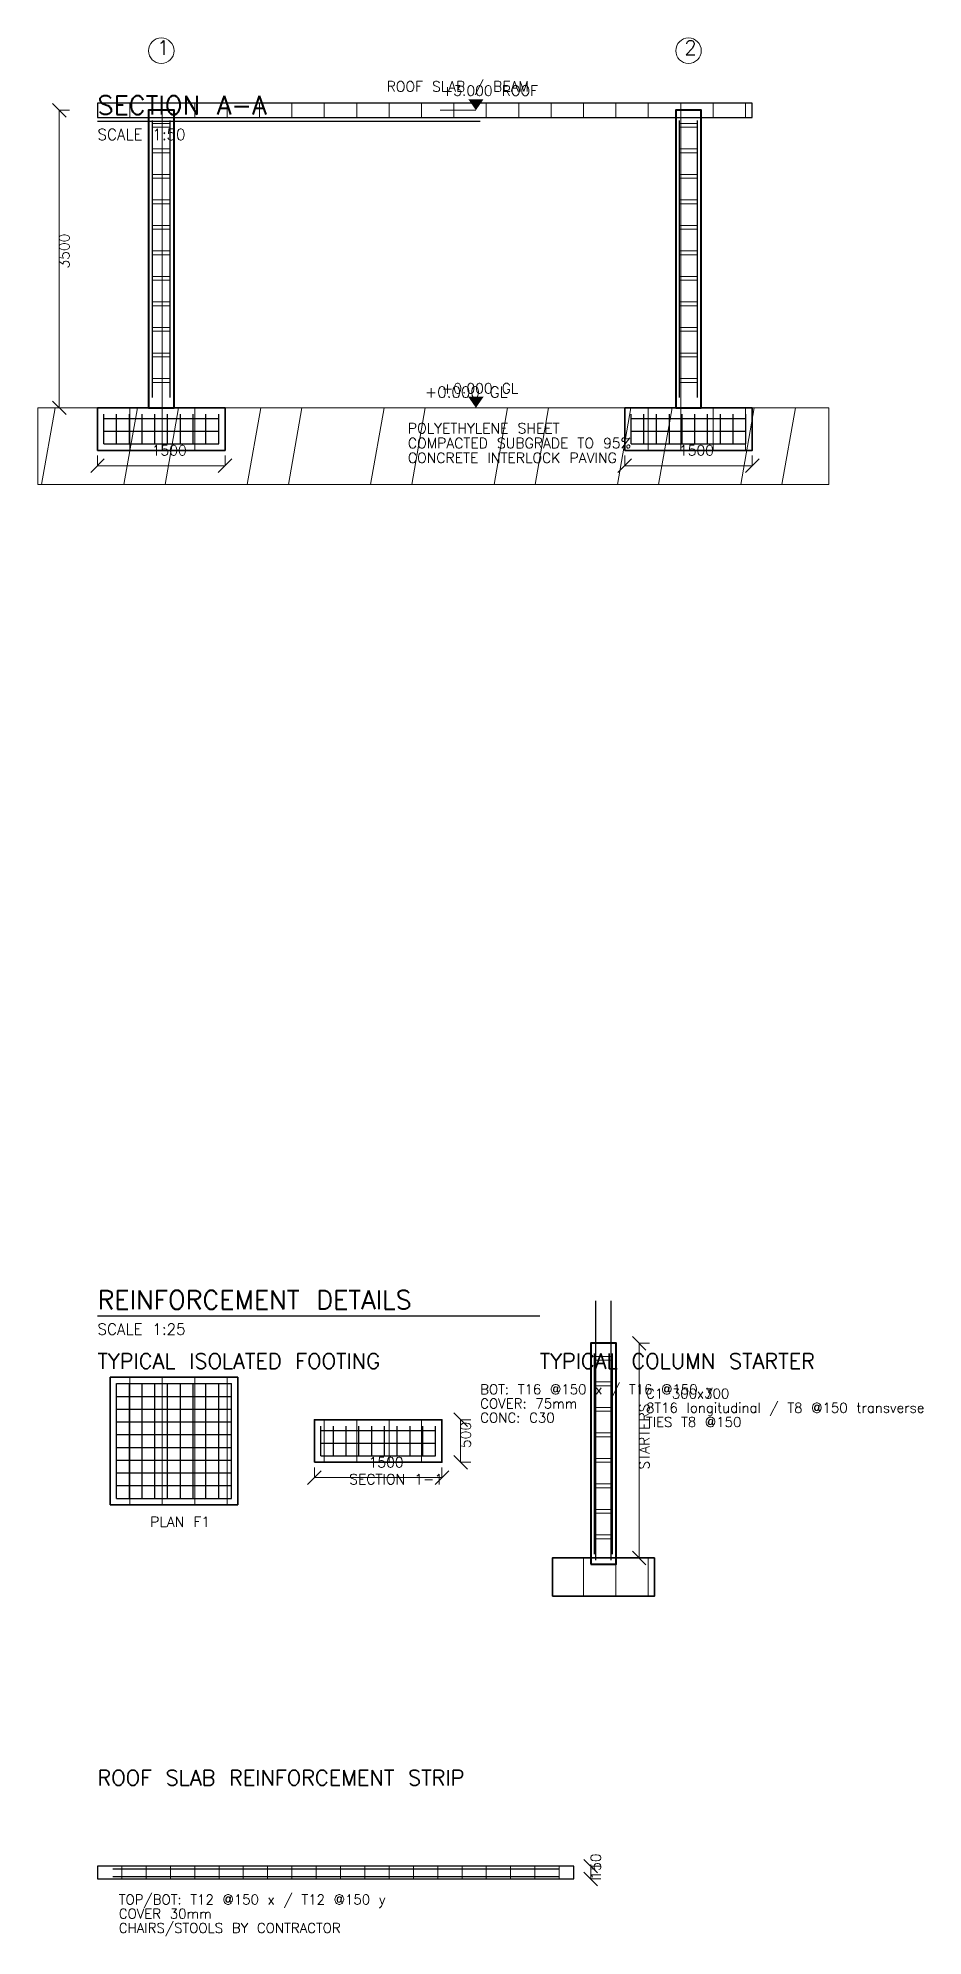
# Model space of a CAD drawing. Header units: millimetres. Extents: x -1230 to 30560, y -36272 to 11660.
# Drawn here: x -700 to 9708, y -31772 to -9450 of the extents above; entities that cross this region are included whole.
import ezdxf

# ---------------------------------------------------------------- set-up
doc = ezdxf.new("R2010")
doc.units = ezdxf.units.MM
for name, color, linetype, lineweight in [('SAI-A-DIMS', 6, 'Continuous', 13), ('SAI-A-GRID', 1, 'Continuous', 13), ('SAI-A-TEXT', 4, 'Continuous', 13), ('SAI-A-TITLE', 6, 'Continuous', 30), ('SAI-H-CONCRETE', 8, 'Continuous', 13), ('SAI-H-SOIL', 8, 'Continuous', 13), ('SAI-S-CONCRETE-CUT', 1, 'Continuous', 40), ('SAI-S-FOOTING', 2, 'Continuous', 35), ('SAI-S-REBAR', 1, 'Continuous', 25), ('SAI-S-SLAB', 4, 'Continuous', 25), ('SAI-S-TIES', 3, 'Continuous', 20), ('SAI-X-REFERENCE', 9, 'Continuous', 13)]:
    doc.layers.add(name, color=color, linetype=linetype, lineweight=lineweight)
doc.styles.add('SAI-STANDARD', font='txt.shx')

msp = doc.modelspace()

# ---------------------------------------------------------------- texts
at = {"layer": 'SAI-A-DIMS', "style": 'SAI-STANDARD'}
for s, p in [('3500', (-330, -12162)), ('STARTERS', (6490, -26286)), ('500', (4390, -26034)), ('150', (5920, -31109))]:
    msp.add_text(s, height=120, rotation=90, dxfattribs=at).set_placement(p)
for p in [(638, -14360), (6838, -14360), (3188, -26260)]:
    msp.add_text('1500', height=120, dxfattribs=at).set_placement(p)
at = {"layer": 'SAI-A-GRID', "style": 'SAI-STANDARD'}
for s, p in [('1', (700, -9650)), ('2', (6900, -9650))]:
    msp.add_text(s, height=172, dxfattribs=at).set_placement(p)
at = {"layer": 'SAI-A-TEXT', "style": 'SAI-STANDARD'}
for s, height, p in [('ROOF SLAB / BEAM', 120, (3400, -10080)), ('+3.000 ROOF', 120, (4050, -10130)), ('SCALE 1:50', 130, (0, -10650)), ('+0.000 GL', 130, (3850, -13680)), ('+0.000 GL', 120, (4050, -13630)), ('POLYETHYLENE SHEET', 120, (3650, -14100)), ('COMPACTED SUBGRADE TO 95%', 120, (3650, -14274)), ('CONCRETE INTERLOCK PAVING', 120, (3650, -14448)), ('SCALE 1:25', 130, (0, -24700)), ('BOT: T16 @150 x / T16 @150 y', 115, (4500, -25400)), ('C1 300x300', 115, (6450, -25450)), ('COVER: 75mm', 115, (4500, -25567)), ('CONC: C30', 115, (4500, -25734)), ('TIES T8 @150', 115, (6450, -25784)), ('8T16 longitudinal / T8 @150 transverse', 115, (6450, -25617)), ('SECTION 1-1', 120, (2960, -26460)), ('PLAN F1', 120, (620, -26960)), ('TOP/BOT: T12 @150 x / T12 @150 y', 115, (250, -31400)), ('COVER 30mm', 115, (250, -31567)), ('CHAIRS/STOOLS BY CONTRACTOR', 115, (250, -31734))]:
    msp.add_text(s, height=height, dxfattribs=at).set_placement(p)
at = {"layer": 'SAI-A-TITLE', "style": 'SAI-STANDARD'}
for s, height, p in [('SECTION A-A', 220, (0, -10350)), ('REINFORCEMENT DETAILS', 220, (0, -24400)), ('TYPICAL ISOLATED FOOTING', 180, (0, -25100)), ('TYPICAL COLUMN STARTER', 180, (5200, -25100)), ('ROOF SLAB REINFORCEMENT STRIP', 180, (0, -30000))]:
    msp.add_text(s, height=height, dxfattribs=at).set_placement(p)

# ---------------------------------------------------------------- hatches: boundary and pattern name
at = {"layer": 'SAI-A-TEXT'}
h = msp.add_hatch(color=4, dxfattribs=at)
h.dxf.hatch_style = 1
h.paths.add_polyline_path([(4450, -10300), (4540, -10170), (4360, -10170)])
h = msp.add_hatch(color=4, dxfattribs=at)
h.dxf.hatch_style = 1
h.paths.add_polyline_path([(4450, -13800), (4540, -13670), (4360, -13670)])
at = {"layer": 'SAI-H-CONCRETE'}
h = msp.add_hatch(dxfattribs=at)
h.set_pattern_fill('ANSI31', scale=120, angle=45)
h.paths.add_polyline_path([(0, -10385), (7700, -10385), (7700, -10215), (0, -10215)])
h = msp.add_hatch(dxfattribs=at)
h.set_pattern_fill('ANSI31', scale=120, angle=45)
h.paths.add_polyline_path([(600, -13800), (900, -13800), (900, -10300), (600, -10300)])
h = msp.add_hatch(dxfattribs=at)
h.set_pattern_fill('ANSI31', scale=120, angle=45)
h.paths.add_polyline_path([(6800, -13800), (7100, -13800), (7100, -10300), (6800, -10300)])
h = msp.add_hatch(dxfattribs=at)
h.set_pattern_fill('ANSI31', scale=120, angle=45)
h.paths.add_polyline_path([(0, -14300), (1500, -14300), (1500, -13800), (0, -13800)])
h = msp.add_hatch(dxfattribs=at)
h.set_pattern_fill('ANSI31', scale=120, angle=45)
h.paths.add_polyline_path([(6200, -14300), (7700, -14300), (7700, -13800), (6200, -13800)])
h = msp.add_hatch(dxfattribs=at)
h.set_pattern_fill('ANSI31', scale=120, angle=45)
h.paths.add_polyline_path([(5800, -27400), (6100, -27400), (6100, -24800), (5800, -24800)])
h = msp.add_hatch(dxfattribs=at)
h.set_pattern_fill('ANSI31', scale=120, angle=45)
h.paths.add_polyline_path([(150, -26700), (1650, -26700), (1650, -25200), (150, -25200)])
h = msp.add_hatch(dxfattribs=at)
h.set_pattern_fill('ANSI31', scale=120, angle=45)
h.paths.add_polyline_path([(2550, -26200), (4050, -26200), (4050, -25700), (2550, -25700)])
h = msp.add_hatch(dxfattribs=at)
h.set_pattern_fill('ANSI31', scale=120, angle=45)
h.paths.add_polyline_path([(5350, -27775), (6550, -27775), (6550, -27325), (5350, -27325)])
h = msp.add_hatch(dxfattribs=at)
h.set_pattern_fill('ANSI31', scale=90, angle=45)
h.paths.add_polyline_path([(0, -31100), (5600, -31100), (5600, -30950), (0, -30950)])
at = {"layer": 'SAI-H-SOIL'}
h = msp.add_hatch(dxfattribs=at)
h.set_pattern_fill('ANSI32', scale=150, angle=35)
h.paths.add_polyline_path([(-700, -14700), (8600, -14700), (8600, -13800), (-700, -13800)])

# ---------------------------------------------------------------- linework, layer by layer
at = {"layer": 'SAI-A-DIMS'}
for p, q in [((-530, -10220), (-370, -10380)), ((-450, -13800), (-450, -10300)), ((-450, -10300), (-330, -10300)), ((-530, -13720), (-370, -13880)), ((-450, -13800), (-330, -13800)), ((-80, -14560), (80, -14400)), ((0, -14480), (0, -14360)), ((0, -14480), (1500, -14480)), ((1420, -14560), (1580, -14400)), ((1500, -14480), (1500, -14360)), ((6120, -14560), (6280, -14400)), ((6200, -14480), (6200, -14360)), ((6200, -14480), (7700, -14480)), ((7620, -14560), (7780, -14400)), ((7700, -14480), (7700, -14360)), ((6290, -24720), (6450, -24880)), ((6370, -27325), (6370, -24800)), ((6370, -24800), (6490, -24800)), ((4190, -25620), (4350, -25780)), ((4270, -26200), (4270, -25700)), ((4270, -25700), (4390, -25700)), ((2470, -26460), (2630, -26300)), ((2550, -26380), (2550, -26260)), ((3970, -26460), (4130, -26300)), ((4050, -26380), (4050, -26260)), ((4190, -26120), (4350, -26280)), ((4270, -26200), (4390, -26200)), ((2550, -26380), (4050, -26380)), ((6290, -27245), (6450, -27405)), ((6370, -27325), (6490, -27325)), ((5720, -30870), (5880, -31030)), ((5720, -31020), (5880, -31180)), ((5800, -31100), (5800, -30950)), ((5800, -30950), (5920, -30950)), ((5800, -31100), (5920, -31100))]:
    msp.add_line(p, q, dxfattribs=at)
at = {"layer": 'SAI-A-GRID'}
for centre in [(750, -9600), (6950, -9600)]:
    msp.add_circle(centre, 150, dxfattribs=at)
at = {"layer": 'SAI-A-TEXT'}
for p, q in [((4030, -10300), (4450, -10300)), ((-700, -13800), (8600, -13800)), ((4030, -13800), (4450, -13800))]:
    msp.add_line(p, q, dxfattribs=at)
at = {"layer": 'SAI-A-TITLE'}
for p, q in [((0, -10430), (4500, -10430)), ((0, -24480), (5200, -24480))]:
    msp.add_line(p, q, dxfattribs=at)
at = {"layer": 'SAI-S-CONCRETE-CUT'}
for points in [[(600, -13800), (900, -13800), (900, -10300), (600, -10300), (600, -13800)], [(6800, -13800), (7100, -13800), (7100, -10300), (6800, -10300), (6800, -13800)], [(5800, -27400), (6100, -27400), (6100, -24800), (5800, -24800), (5800, -27400)]]:
    msp.add_lwpolyline(points, dxfattribs=at)
at = {"layer": 'SAI-S-FOOTING'}
for points in [[(0, -14300), (1500, -14300), (1500, -13800), (0, -13800), (0, -14300)], [(6200, -14300), (7700, -14300), (7700, -13800), (6200, -13800), (6200, -14300)], [(150, -26700), (1650, -26700), (1650, -25200), (150, -25200), (150, -26700)], [(2550, -26200), (4050, -26200), (4050, -25700), (2550, -25700), (2550, -26200)], [(5350, -27775), (6550, -27775), (6550, -27325), (5350, -27325), (5350, -27775)]]:
    msp.add_lwpolyline(points, dxfattribs=at)
at = {"layer": 'SAI-S-REBAR'}
for p, q in [((645, -13680), (645, -10420)), ((855, -13680), (855, -10420)), ((6845, -13680), (6845, -10420)), ((7055, -13680), (7055, -10420)), ((75, -14225), (75, -13875)), ((75, -13925), (1425, -13925)), ((225, -14225), (225, -13875)), ((375, -14225), (375, -13875)), ((525, -14225), (525, -13875)), ((675, -14225), (675, -13875)), ((825, -14225), (825, -13875)), ((975, -14225), (975, -13875)), ((1125, -14225), (1125, -13875)), ((1275, -14225), (1275, -13875)), ((1425, -14225), (1425, -13875)), ((6275, -14225), (6275, -13875)), ((6275, -13925), (7625, -13925)), ((6425, -14225), (6425, -13875)), ((6575, -14225), (6575, -13875)), ((6725, -14225), (6725, -13875)), ((6875, -14225), (6875, -13875)), ((7025, -14225), (7025, -13875)), ((7175, -14225), (7175, -13875)), ((7325, -14225), (7325, -13875)), ((7475, -14225), (7475, -13875)), ((7625, -14225), (7625, -13875)), ((75, -14075), (1425, -14075)), ((75, -14225), (1425, -14225)), ((6275, -14075), (7625, -14075)), ((6275, -14225), (7625, -14225)), ((5860, -27350), (5860, -24300)), ((6040, -27350), (6040, -24300)), ((5845, -27280), (5845, -24920)), ((6055, -27280), (6055, -24920)), ((225, -25275), (1575, -25275)), ((225, -26625), (225, -25275)), ((225, -25425), (1575, -25425)), ((375, -26625), (375, -25275)), ((525, -26625), (525, -25275)), ((675, -26625), (675, -25275)), ((825, -26625), (825, -25275)), ((975, -26625), (975, -25275)), ((1125, -26625), (1125, -25275)), ((1275, -26625), (1275, -25275)), ((1425, -26625), (1425, -25275)), ((1575, -26625), (1575, -25275)), ((225, -25575), (1575, -25575)), ((225, -25725), (1575, -25725)), ((225, -25875), (1575, -25875)), ((2625, -26125), (2625, -25775)), ((2625, -25825), (3975, -25825)), ((2775, -26125), (2775, -25775)), ((2925, -26125), (2925, -25775)), ((3075, -26125), (3075, -25775)), ((3225, -26125), (3225, -25775)), ((3375, -26125), (3375, -25775)), ((3525, -26125), (3525, -25775)), ((3675, -26125), (3675, -25775)), ((3825, -26125), (3825, -25775)), ((3975, -26125), (3975, -25775)), ((225, -26025), (1575, -26025)), ((2625, -25975), (3975, -25975)), ((225, -26175), (1575, -26175)), ((225, -26325), (1575, -26325)), ((2625, -26125), (3975, -26125)), ((225, -26475), (1575, -26475)), ((225, -26625), (1575, -26625)), ((180, -30980), (5420, -30980)), ((180, -31070), (5420, -31070))]:
    msp.add_line(p, q, dxfattribs=at)
at = {"layer": 'SAI-S-SLAB'}
for points in [[(0, -10385), (7700, -10385), (7700, -10215), (0, -10215), (0, -10385)], [(0, -31100), (5600, -31100), (5600, -30950), (0, -30950), (0, -31100)]]:
    msp.add_lwpolyline(points, dxfattribs=at)
at = {"layer": 'SAI-S-TIES'}
for points in [[(645, -10500), (855, -10500), (855, -10455), (645, -10455), (645, -10500)], [(6845, -10500), (7055, -10500), (7055, -10455), (6845, -10455), (6845, -10500)], [(645, -10800), (855, -10800), (855, -10755), (645, -10755), (645, -10800)], [(6845, -10800), (7055, -10800), (7055, -10755), (6845, -10755), (6845, -10800)], [(645, -11100), (855, -11100), (855, -11055), (645, -11055), (645, -11100)], [(6845, -11100), (7055, -11100), (7055, -11055), (6845, -11055), (6845, -11100)], [(645, -11400), (855, -11400), (855, -11355), (645, -11355), (645, -11400)], [(6845, -11400), (7055, -11400), (7055, -11355), (6845, -11355), (6845, -11400)], [(645, -11700), (855, -11700), (855, -11655), (645, -11655), (645, -11700)], [(6845, -11700), (7055, -11700), (7055, -11655), (6845, -11655), (6845, -11700)], [(645, -12000), (855, -12000), (855, -11955), (645, -11955), (645, -12000)], [(6845, -12000), (7055, -12000), (7055, -11955), (6845, -11955), (6845, -12000)], [(645, -12300), (855, -12300), (855, -12255), (645, -12255), (645, -12300)], [(6845, -12300), (7055, -12300), (7055, -12255), (6845, -12255), (6845, -12300)], [(645, -12600), (855, -12600), (855, -12555), (645, -12555), (645, -12600)], [(6845, -12600), (7055, -12600), (7055, -12555), (6845, -12555), (6845, -12600)], [(645, -12900), (855, -12900), (855, -12855), (645, -12855), (645, -12900)], [(6845, -12900), (7055, -12900), (7055, -12855), (6845, -12855), (6845, -12900)], [(645, -13200), (855, -13200), (855, -13155), (645, -13155), (645, -13200)], [(6845, -13200), (7055, -13200), (7055, -13155), (6845, -13155), (6845, -13200)], [(645, -13500), (855, -13500), (855, -13455), (645, -13455), (645, -13500)], [(6845, -13500), (7055, -13500), (7055, -13455), (6845, -13455), (6845, -13500)], [(5845, -25000), (6055, -25000), (6055, -24955), (5845, -24955), (5845, -25000)], [(5845, -25300), (6055, -25300), (6055, -25255), (5845, -25255), (5845, -25300)], [(5845, -25600), (6055, -25600), (6055, -25555), (5845, -25555), (5845, -25600)], [(5845, -25900), (6055, -25900), (6055, -25855), (5845, -25855), (5845, -25900)], [(5845, -26200), (6055, -26200), (6055, -26155), (5845, -26155), (5845, -26200)], [(5845, -26500), (6055, -26500), (6055, -26455), (5845, -26455), (5845, -26500)], [(5845, -26800), (6055, -26800), (6055, -26755), (5845, -26755), (5845, -26800)], [(5845, -27100), (6055, -27100), (6055, -27055), (5845, -27055), (5845, -27100)]]:
    msp.add_lwpolyline(points, dxfattribs=at)
at = {"layer": 'SAI-X-REFERENCE'}
msp.add_lwpolyline([(-700, -14700), (8600, -14700), (8600, -13800), (-700, -13800), (-700, -14700)], dxfattribs=at)

msp.set_redraw_order([(e.dxf.handle, doc.entitydb.next_handle()) for e in msp.query("TEXT MTEXT ATTDEF DIMENSION ARC_DIMENSION")])  # texts and dimensions are drawn at this point

doc.saveas('drawing.dxf')
